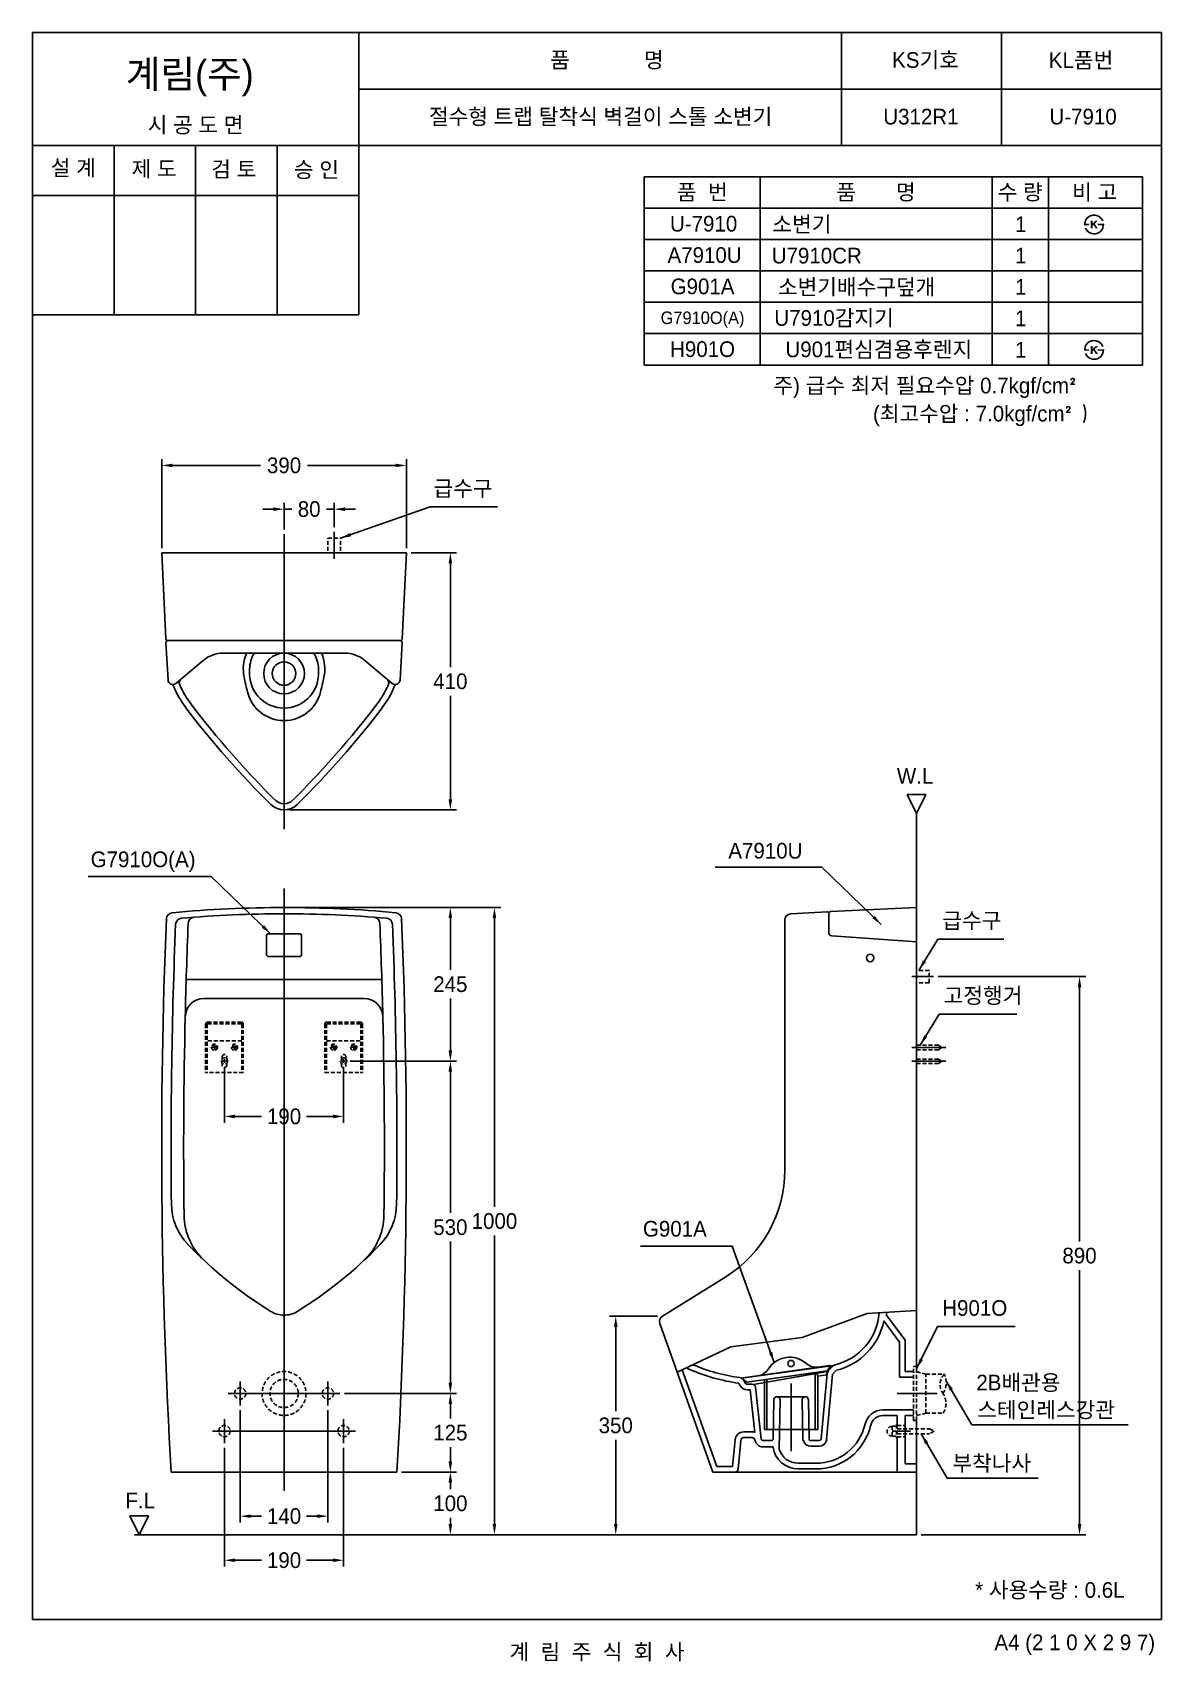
# Model space of a CAD drawing. Header units: millimetres. Extents: x 0 to 1800, y -67 to 2530.
import ezdxf
from ezdxf.enums import TextEntityAlignment as Align
from ezdxf.lldxf.tags import DXFTag

# ---------------------------------------------------------------- set-up
doc = ezdxf.new("R2010")
doc.units = ezdxf.units.MM
doc.linetypes.add('DASHED2', pattern=[9.525, 6.35, -3.175])
for name, color, linetype in [('TEXT', 7, 'Continuous'), ('내부선 및 부속', 4, 'Continuous'), ('도각라인', 255, 'Continuous'), ('외형선', 3, 'Continuous'), ('점선', 6, 'DASHED2'), ('중심선', 1, 'DASHED'), ('치수선', 7, 'Continuous')]:
    doc.layers.add(name, color=color, linetype=linetype)
doc.styles.add('____', font='')
doc.styles.add('타이틀', font='H2GTRM.TTF', dxfattribs={"height": 25})
doc.styles.get('____').set_extended_font_data('굴림')
tags = doc.linetypes.add('DASHDOT', pattern=[70, 31, -13, 13, -13]).pattern_tags.tags
tags[10:11] = [DXFTag(74, 4), DXFTag(75, 0), DXFTag(340, '0'), DXFTag(46, 0.0), DXFTag(50, 0.0), DXFTag(44, 0.0), DXFTag(45, 0.0)]
tags[8:9] = [DXFTag(74, 4), DXFTag(75, 0), DXFTag(340, '0'), DXFTag(46, 0.0), DXFTag(50, 0.0), DXFTag(44, 0.0), DXFTag(45, 0.0)]
tags[6:7] = [DXFTag(74, 4), DXFTag(75, 0), DXFTag(340, '0'), DXFTag(46, 0.0), DXFTag(50, 0.0), DXFTag(44, 0.0), DXFTag(45, 0.0)]
tags[4:5] = [DXFTag(74, 4), DXFTag(75, 0), DXFTag(340, '0'), DXFTag(46, 0.0), DXFTag(50, 0.0), DXFTag(44, 0.0), DXFTag(45, 0.0)]
tags = doc.linetypes.add('DASHED', pattern=[25.72, 12.86, -12.86]).pattern_tags.tags
tags[6:7] = [DXFTag(74, 4), DXFTag(75, 0), DXFTag(340, '0'), DXFTag(46, 0.0), DXFTag(50, 0.0), DXFTag(44, 0.0), DXFTag(45, 0.0)]
tags[4:5] = [DXFTag(74, 4), DXFTag(75, 0), DXFTag(340, '0'), DXFTag(46, 0.0), DXFTag(50, 0.0), DXFTag(44, 0.0), DXFTag(45, 0.0)]
doc.dimstyles.new('MSADIM', dxfattribs={"dimtxt": 33, "dimasz": 17, "dimexe": 10, "dimexo": 7.5, "dimgap": 10, "dimtad": 0, "dimtih": 1, "dimtoh": 1, "dimdec": 0, "dimzin": 1, "dimdsep": 46, "dimtxsty": '____', "dimcen": 11.25, "dimadec": 0, "dimazin": 0, "dimtfac": 1, "dimtdec": 0, "dimtix": 1, "dimtmove": 0, "dimatfit": 3, "dimfxl": 0, "dimtolj": 1, "dimtzin": 1, "dimarcsym": 0})

msp = doc.modelspace()

# ---------------------------------------------------------------- texts
at = {"layer": 'TEXT', "style": '타이틀'}
for s, height, p in [('품             명', 25, (915.7, 2486.4)), ('KS기호', 25, (1423.8, 2486.3)), ('KL품번', 25, (1671.8, 2486.1)), ('시 공 도 면', 25, (259.9, 2382.7)), ('절수형 트랩 탈착식 벽걸이 스톨 소변기', 25, (905.8, 2396)), ('U312R1', 25, (1416.5, 2396)), ('U-7910', 25, (1675.1, 2396)), ('설 계', 25, (65, 2314.6)), ('제 도', 25, (193.8, 2312.9)), ('검 토', 25, (320.8, 2312.3)), ('승 인', 25, (452.7, 2311.4)), ('품  번', 25, (1067.9, 2275.7)), ('품       명', 25, (1344.8, 2275.7)), ('수 량', 25, (1574.8, 2275.7)), ('비 고', 25, (1693.6, 2275.7)), ('U-7910', 25, (1070, 2225.3)), ('소변기', 25, (1226.7, 2224.4)), ('1', 25, (1575.7, 2224.4)), ('A7910U', 25, (1071.5, 2175.3)), ('U7910CR', 25, (1250.4, 2174.4)), ('1', 25, (1575.7, 2174.4)), ('G901A', 25, (1068.3, 2125.3)), ('소변기배수구덮개', 25, (1314, 2124.4)), ('1', 25, (1575.7, 2124.4)), ('G7910O(A)', 20, (1068.3, 2075.3)), ('U7910감지기', 25, (1278, 2075)), ('1', 25, (1575.7, 2074.4)), ('H901O', 25, (1068.3, 2025.3)), ('U901편심겸용후렌지', 25, (1349.4, 2024.9)), ('1', 25, (1575.7, 2024.4)), ('* 사용수량 : 0.6L', 25, (1622.1, 47)), ('계  림  주  식  회  사', 25, (900, -51.7))]:
    msp.add_text(s, height=height, dxfattribs=at).set_placement(p, align=Align.MIDDLE_CENTER)
msp.add_text('계림(주)', height=44, dxfattribs=at).set_placement((148.7, 2441.8))
for s, p in [('W.L', (1407.2, 1344.8)), ('F.L', (171.6, 189.7))]:
    msp.add_text(s, height=25, dxfattribs=at).set_placement(p, align=Align.MIDDLE)
msp.add_text('A4 (2 1 0 X 2 9 7)', height=25, dxfattribs=at).set_placement((1790, -36.5), align=Align.MIDDLE_RIGHT)
at = {"layer": 'TEXT', "char_height": 25, "attachment_point": 1, "line_spacing_factor": 0.963855, "style": '타이틀'}
for s, insert, width in [('\\A1;주) 급수 최저 필요수압 0.7kgf/cm{\\fISOCPEUR|b0|i0|c0|p34;² }', (1181.3, 1979.8), 571.731), ('\\A1;(최고수압 : 7.0kgf/cm{\\fISOCPEUR|b0|i0|c0|p34;² )}', (1340.1, 1935), 571.731), ('\\A1;급수구', (639.2, 1815.7), 380.447), ('\\A1;G7910O(A)', (92.6, 1224.4), 380.447), ('\\A1;A7910U', (1109.4, 1238.1), 380.447), ('\\A1;급수구', (1450.6, 1126.7), 380.447), ('\\A1;고정행거', (1452.7, 1007.2), 380.447), ('\\A1;G901A', (973.2, 635.4), 380.447), ('\\A1;H901O', (1450.5, 509.1), 380.447), ('\\A1;2B배관용', (1504.9, 390.2), 380.447), ('\\A1;스테인레스강관', (1506.4, 346.7), 380.447), ('\\A1;부착나사', (1466.8, 261.7), 380.447)]:
    msp.add_mtext(s, dxfattribs=dict(at, insert=insert, width=width))

# ---------------------------------------------------------------- blocks, each defined once
blk = doc.blocks.new('*D2')
at = {"layer": '치수선', "color": 0, "linetype": 'Continuous', "lineweight": -2}
for p, q in [((384, 1770.2), (367, 1770.2)), ((401, 1737.8), (401, 1780.2)), ((401, 1770.2), (413.3, 1770.2)), ((481, 1770.2), (468.6, 1770.2)), ((481, 1741.7), (481, 1780.2)), ((498, 1770.2), (515, 1770.2))]:
    blk.add_line(p, q, dxfattribs=at)
at = {"layer": '치수선', "color": 0, "linetype": 'Continuous'}
for points in [[(384, 1773), (384, 1767.3), (401, 1770.2)], [(498, 1773), (498, 1767.3), (481, 1770.2)]]:
    blk.add_solid(points, dxfattribs=at)
at = {"layer": '치수선', "color": 0, "linetype": 'Continuous', "insert": (441, 1770.2), "char_height": 25, "attachment_point": 5, "style": '____'}
blk.add_mtext('\\A1;80', dxfattribs=at)
blk = doc.blocks.new('*D3')
at = {"layer": '치수선', "color": 0, "linetype": 'Continuous', "lineweight": -2}
for p, q in [((206, 1708.1), (206, 1849.9)), ((596, 1708.1), (596, 1849.9)), ((223, 1839.9), (363.7, 1839.9)), ((579, 1839.9), (438.2, 1839.9))]:
    blk.add_line(p, q, dxfattribs=at)
at = {"layer": '치수선', "color": 0, "linetype": 'Continuous'}
for points in [[(223, 1842.7), (223, 1837.1), (206, 1839.9)], [(579, 1842.7), (579, 1837.1), (596, 1839.9)]]:
    blk.add_solid(points, dxfattribs=at)
at = {"layer": '치수선', "color": 0, "linetype": 'Continuous', "insert": (401, 1839.9), "char_height": 25, "attachment_point": 5, "style": '____'}
blk.add_mtext('\\A1;390', dxfattribs=at)
blk = doc.blocks.new('*D4')
at = {"layer": '치수선', "color": 0, "linetype": 'Continuous', "lineweight": -2}
for p, q in [((603.5, 1700.6), (676.2, 1700.6)), ((666.2, 1683.6), (666.2, 1518.5)), ((666.2, 1307.6), (666.2, 1472.8)), ((408.5, 1290.6), (676.2, 1290.6))]:
    blk.add_line(p, q, dxfattribs=at)
at = {"layer": '치수선', "color": 0, "linetype": 'Continuous'}
for points in [[(663.3, 1683.6), (669, 1683.6), (666.2, 1700.6)], [(663.3, 1307.6), (669, 1307.6), (666.2, 1290.6)]]:
    blk.add_solid(points, dxfattribs=at)
at = {"layer": '치수선', "color": 0, "linetype": 'Continuous', "insert": (666.2, 1495.6), "char_height": 25, "attachment_point": 5, "style": '____'}
blk.add_mtext('\\A1;410', dxfattribs=at)
blk = doc.blocks.new('*D5')
at = {"layer": '치수선', "color": 0, "linetype": 'Continuous', "lineweight": -2}
for p, q in [((408.5, 1135.1), (676.2, 1135.1)), ((666.2, 1118.1), (666.2, 1035.5)), ((666.2, 907.3), (666.2, 989.8)), ((506.5, 890.3), (676.2, 890.3))]:
    blk.add_line(p, q, dxfattribs=at)
at = {"layer": '치수선', "color": 0, "linetype": 'Continuous'}
for points in [[(663.3, 1118.1), (669, 1118.1), (666.2, 1135.1)], [(663.3, 907.3), (669, 907.3), (666.2, 890.3)]]:
    blk.add_solid(points, dxfattribs=at)
at = {"layer": '치수선', "color": 0, "linetype": 'Continuous', "insert": (666.2, 1012.7), "char_height": 25, "attachment_point": 5, "style": '____'}
blk.add_mtext('\\A1;245', dxfattribs=at)
blk = doc.blocks.new('*D6')
at = {"layer": '치수선', "color": 0, "linetype": 'Continuous', "lineweight": -2}
for p, q in [((306, 879.8), (306, 792)), ((496, 879.8), (496, 792)), ((323, 802), (365, 802)), ((479, 802), (436.9, 802))]:
    blk.add_line(p, q, dxfattribs=at)
at = {"layer": '치수선', "color": 0, "linetype": 'Continuous'}
for points in [[(323, 804.8), (323, 799.1), (306, 802)], [(479, 804.8), (479, 799.1), (496, 802)]]:
    blk.add_solid(points, dxfattribs=at)
at = {"layer": '치수선', "color": 0, "linetype": 'Continuous', "insert": (401, 802), "char_height": 25, "attachment_point": 5, "style": '____'}
blk.add_mtext('\\A1;190', dxfattribs=at)
blk = doc.blocks.new('*D7')
at = {"layer": '치수선', "color": 0, "linetype": 'Continuous', "lineweight": -2}
for p, q in [((506.5, 890.3), (676.2, 890.3)), ((666.2, 873.3), (666.2, 648.1)), ((666.2, 377.3), (666.2, 602.5)), ((497.5, 360.3), (676.2, 360.3))]:
    blk.add_line(p, q, dxfattribs=at)
at = {"layer": '치수선', "color": 0, "linetype": 'Continuous'}
for points in [[(663.3, 873.3), (669, 873.3), (666.2, 890.3)], [(663.3, 377.3), (669, 377.3), (666.2, 360.3)]]:
    blk.add_solid(points, dxfattribs=at)
at = {"layer": '치수선', "color": 0, "linetype": 'Continuous', "insert": (666.2, 625.3), "char_height": 25, "attachment_point": 5, "style": '____'}
blk.add_mtext('\\A1;530', dxfattribs=at)
blk = doc.blocks.new('*D8')
at = {"layer": '치수선', "color": 0, "linetype": 'Continuous', "lineweight": -2}
for p, q in [((497.5, 360.3), (676.2, 360.3)), ((666.2, 343.3), (666.2, 320.5)), ((666.2, 252.1), (666.2, 274.8)), ((588.5, 235.1), (676.2, 235.1))]:
    blk.add_line(p, q, dxfattribs=at)
at = {"layer": '치수선', "color": 0, "linetype": 'Continuous'}
for points in [[(663.3, 343.3), (669, 343.3), (666.2, 360.3)], [(663.3, 252.1), (669, 252.1), (666.2, 235.1)]]:
    blk.add_solid(points, dxfattribs=at)
at = {"layer": '치수선', "color": 0, "linetype": 'Continuous', "insert": (666.2, 297.7), "char_height": 25, "attachment_point": 5, "style": '____'}
blk.add_mtext('\\A1;125', dxfattribs=at)
blk = doc.blocks.new('*D9')
at = {"layer": '치수선', "color": 0, "linetype": 'Continuous', "lineweight": -2}
for p, q in [((588.5, 235.1), (676.2, 235.1)), ((666.2, 218.1), (666.2, 207.9)), ((666.2, 152.1), (666.2, 162.2)), ((654.8, 135.1), (676.2, 135.1))]:
    blk.add_line(p, q, dxfattribs=at)
at = {"layer": '치수선', "color": 0, "linetype": 'Continuous'}
for points in [[(663.3, 218.1), (669, 218.1), (666.2, 235.1)], [(663.3, 152.1), (669, 152.1), (666.2, 135.1)]]:
    blk.add_solid(points, dxfattribs=at)
at = {"layer": '치수선', "color": 0, "linetype": 'Continuous', "insert": (666.2, 185.1), "char_height": 25, "attachment_point": 5, "style": '____'}
blk.add_mtext('\\A1;100', dxfattribs=at)
blk = doc.blocks.new('*D10')
at = {"layer": '치수선', "color": 0, "linetype": 'Continuous', "lineweight": -2}
for p, q in [((331, 333.8), (331, 154.7)), ((471, 333.8), (471, 154.7)), ((348, 164.7), (365, 164.7)), ((454, 164.7), (436.9, 164.7))]:
    blk.add_line(p, q, dxfattribs=at)
at = {"layer": '치수선', "color": 0, "linetype": 'Continuous'}
for points in [[(348, 167.5), (348, 161.8), (331, 164.7)], [(454, 167.5), (454, 161.8), (471, 164.7)]]:
    blk.add_solid(points, dxfattribs=at)
at = {"layer": '치수선', "color": 0, "linetype": 'Continuous', "insert": (401, 164.7), "char_height": 25, "attachment_point": 5, "style": '____'}
blk.add_mtext('\\A1;140', dxfattribs=at)
blk = doc.blocks.new('*D11')
at = {"layer": '치수선', "color": 0, "linetype": 'Continuous', "lineweight": -2}
for p, q in [((306, 273.8), (306, 84.4)), ((496, 273.8), (496, 84.4)), ((323, 94.4), (365, 94.4)), ((479, 94.4), (436.9, 94.4))]:
    blk.add_line(p, q, dxfattribs=at)
at = {"layer": '치수선', "color": 0, "linetype": 'Continuous'}
for points in [[(323, 97.3), (323, 91.6), (306, 94.4)], [(479, 97.3), (479, 91.6), (496, 94.4)]]:
    blk.add_solid(points, dxfattribs=at)
at = {"layer": '치수선', "color": 0, "linetype": 'Continuous', "insert": (401, 94.4), "char_height": 25, "attachment_point": 5, "style": '____'}
blk.add_mtext('\\A1;190', dxfattribs=at)
blk = doc.blocks.new('*D12')
at = {"layer": '치수선', "color": 0, "linetype": 'Continuous', "lineweight": -2}
for p, q in [((408.5, 1135.1), (746.5, 1135.1)), ((736.5, 1118.1), (736.5, 657.9)), ((736.5, 152.1), (736.5, 612.2)), ((712.5, 135.1), (746.5, 135.1))]:
    blk.add_line(p, q, dxfattribs=at)
at = {"layer": '치수선', "color": 0, "linetype": 'Continuous'}
for points in [[(733.6, 1118.1), (739.3, 1118.1), (736.5, 1135.1)], [(733.6, 152.1), (739.3, 152.1), (736.5, 135.1)]]:
    blk.add_solid(points, dxfattribs=at)
at = {"layer": '치수선', "color": 0, "linetype": 'Continuous', "insert": (736.5, 635.1), "char_height": 25, "attachment_point": 5, "style": '____'}
blk.add_mtext('\\A1;1000', dxfattribs=at)
blk = doc.blocks.new('*D13')
at = {"layer": '치수선', "color": 0, "linetype": 'Continuous', "lineweight": -2}
for p, q in [((996.7, 483.5), (919.9, 483.5)), ((929.9, 466.5), (929.9, 332.1)), ((929.9, 152.1), (929.9, 286.5)), ((983.4, 135.1), (919.9, 135.1))]:
    blk.add_line(p, q, dxfattribs=at)
at = {"layer": '치수선', "color": 0, "linetype": 'Continuous'}
for points in [[(927.1, 466.5), (932.8, 466.5), (929.9, 483.5)], [(927.1, 152.1), (932.8, 152.1), (929.9, 135.1)]]:
    blk.add_solid(points, dxfattribs=at)
at = {"layer": '치수선', "color": 0, "linetype": 'Continuous', "insert": (929.9, 309.3), "char_height": 25, "attachment_point": 5, "style": '____'}
blk.add_mtext('\\A1;350', dxfattribs=at)
blk = doc.blocks.new('*D1')
at = {"layer": '치수선', "color": 0, "linetype": 'Continuous', "lineweight": -2}
for p, q in [((1443.8, 1024.9), (1679.4, 1024.9)), ((1669.4, 1007.9), (1669.4, 602.8)), ((1669.4, 152.1), (1669.4, 557.1)), ((1417, 135.1), (1679.4, 135.1))]:
    blk.add_line(p, q, dxfattribs=at)
at = {"layer": '치수선', "color": 0, "linetype": 'Continuous'}
for points in [[(1666.6, 1007.9), (1672.3, 1007.9), (1669.4, 1024.9)], [(1666.6, 152.1), (1672.3, 152.1), (1669.4, 135.1)]]:
    blk.add_solid(points, dxfattribs=at)
at = {"layer": '치수선', "color": 0, "linetype": 'Continuous', "insert": (1669.4, 580), "char_height": 25, "attachment_point": 5, "style": '____'}
blk.add_mtext('\\A1;890', dxfattribs=at)

# ---------------------------------------------------------------- dimensions: what is measured, and where the dimension line sits
at = {"layer": '치수선', "linetype": 'Continuous'}
for base, p1, p2, picture, middle in [((596, 1839.9), (206, 1700.6), (596, 1700.6), '*D3', (401, 1839.9)), ((481, 1770.2), (401, 1730.3), (481, 1734.2), '*D2', (441, 1770.2)), ((496, 802), (306, 887.3), (496, 887.3), '*D6', (401, 802)), ((471, 164.7), (331, 341.3), (471, 341.3), '*D10', (401, 164.7)), ((496, 94.4), (306, 281.3), (496, 281.3), '*D11', (401, 94.4))]:
    dim = msp.add_linear_dim(base=base, p1=p1, p2=p2, dimstyle='MSADIM', override={"dimtxt": 25}, dxfattribs=at)
    dim.commit()
    dim.dimension.update_dxf_attribs({"geometry": picture, "text_midpoint": middle, "dimtype": 160})
for base, p1, p2, picture, middle in [((666.2, 1290.6), (596, 1700.6), (401, 1290.6), '*D4', (666.2, 1495.6)), ((736.5, 135.1), (401, 1135.1), (705, 135.1), '*D12', (736.5, 635.1)), ((1669.4, 135.1), (1436.3, 1024.9), (1409.5, 135.1), '*D1', (1669.4, 580))]:
    dim = msp.add_linear_dim(base=base, p1=p1, p2=p2, angle=90, dimstyle='MSADIM', override={"dimtxt": 25}, dxfattribs=at)
    dim.commit()
    dim.dimension.update_dxf_attribs({"geometry": picture, "text_midpoint": middle, "dimtype": 160})
for base, p1, p2, picture, middle in [((666.2, 890.3), (401, 1135.1), (499, 890.3), '*D5', (666.2, 1012.7)), ((666.2, 360.3), (499, 890.3), (490, 360.3), '*D7', (666.2, 625.3)), ((666.2, 235.1), (490, 360.3), (581, 235.1), '*D8', (666.2, 297.7)), ((666.2, 135.1), (581, 235.1), (647.3, 135.1), '*D9', (666.2, 185.1))]:
    dim = msp.add_linear_dim(base=base, p1=p1, p2=p2, angle=90, dimstyle='MSADIM', override={"dimtxt": 25}, dxfattribs=at)
    dim.commit()
    dim.dimension.update_dxf_attribs({"geometry": picture, "text_midpoint": middle})
dim = msp.add_linear_dim(base=(929.9, 135.1), p1=(1004.2, 483.5), p2=(990.9, 135.1), angle=90, text='350', dimstyle='MSADIM', override={"dimtxt": 25}, dxfattribs=at)
dim.commit()
dim.dimension.update_dxf_attribs({"geometry": '*D13', "text_midpoint": (929.9, 309.3), "dimtype": 160})

# ---------------------------------------------------------------- hatches: boundary and pattern name
at = {"layer": 'TEXT'}
for points in [[(1676.6, 2222.8), (1676.6, 2223.2), (1676.6, 2223.6), (1676.5, 2224), (1676.6, 2224.4), (1676.6, 2224.8), (1676.6, 2225.2), (1676.6, 2225.6), (1676.7, 2226), (1676.7, 2226.4), (1676.8, 2226.8), (1676.8, 2227.2), (1676.9, 2227.6), (1677, 2228), (1677.1, 2228.4), (1677.2, 2228.8), (1677.3, 2229.1), (1677.4, 2229.5), (1677.5, 2229.9), (1677.7, 2230.3), (1677.8, 2230.6), (1678, 2231), (1678.1, 2231.4), (1678.3, 2231.7), (1678.5, 2232.1), (1678.7, 2232.4), (1678.9, 2232.7), (1679.1, 2233.1), (1679.3, 2233.4), (1679.5, 2233.7), (1679.7, 2234), (1680, 2234.3), (1680.5, 2234.9), (1680.8, 2235.2), (1681, 2235.5), (1681.3, 2235.8), (1681.6, 2236.1), (1681.9, 2236.4), (1682.2, 2236.6), (1682.5, 2236.9), (1682.8, 2237.1), (1683.2, 2237.4), (1683.5, 2237.6), (1683.8, 2237.8), (1684.2, 2238), (1684.5, 2238.2), (1684.9, 2238.4), (1685.2, 2238.6), (1685.7, 2238.7), (1686.1, 2238.9), (1686.5, 2239.1), (1686.9, 2239.2), (1687.3, 2239.4), (1687.8, 2239.5), (1688.2, 2239.6), (1688.6, 2239.7), (1689.1, 2239.8), (1689.5, 2239.9), (1690, 2239.9), (1690.5, 2240), (1691, 2240), (1691.4, 2240.1), (1691.9, 2240.1), (1692.4, 2240.1), (1693.2, 2240.1), (1693.6, 2240.1), (1693.9, 2240), (1694.3, 2240), (1694.7, 2240), (1695, 2239.9), (1695.4, 2239.9), (1695.7, 2239.8), (1696.1, 2239.7), (1696.4, 2239.7), (1696.8, 2239.6), (1697.1, 2239.5), (1697.4, 2239.4), (1697.8, 2239.3), (1698.1, 2239.2), (1698.4, 2239.1), (1698.7, 2239), (1699, 2238.9), (1699.4, 2238.7), (1699.7, 2238.6), (1700, 2238.5), (1700.3, 2238.3), (1700.6, 2238.2), (1700.8, 2238), (1701.1, 2237.8), (1701.4, 2237.7), (1701.7, 2237.5), (1702, 2237.3), (1702.2, 2237.1), (1702.5, 2236.9), (1702.8, 2236.7), (1703.2, 2236.4), (1703.6, 2236), (1704, 2235.6), (1704.4, 2235.2), (1704.8, 2234.8), (1705.1, 2234.4), (1705.5, 2234), (1705.8, 2233.6), (1706.1, 2233.1), (1706.4, 2232.6), (1706.7, 2232.2), (1707, 2231.7), (1707.3, 2231.1), (1707.5, 2230.6), (1707.8, 2230.1), (1708, 2229.5), (1708, 2229.5), (1704.9, 2229.5), (1704.9, 2229.5), (1704.8, 2229.7), (1704.8, 2229.9), (1704.7, 2230.1), (1704.6, 2230.2), (1704.6, 2230.4), (1704.5, 2230.6), (1704.4, 2230.7), (1704.3, 2230.9), (1704.2, 2231.1), (1704.1, 2231.2), (1704, 2231.4), (1703.9, 2231.6), (1703.8, 2231.7), (1703.7, 2231.9), (1703.6, 2232.1), (1703.5, 2232.2), (1703.3, 2232.4), (1703.2, 2232.6), (1702.9, 2232.9), (1702.7, 2233.2), (1702.4, 2233.5), (1702.1, 2233.8), (1701.7, 2234.1), (1701.4, 2234.4), (1701, 2234.7), (1700.8, 2234.9), (1700.6, 2235.1), (1700.3, 2235.2), (1700.1, 2235.4), (1699.9, 2235.5), (1699.6, 2235.7), (1699.4, 2235.8), (1699.1, 2236), (1698.9, 2236.1), (1698.6, 2236.2), (1698.4, 2236.4), (1698.1, 2236.5), (1697.9, 2236.6), (1697.6, 2236.7), (1697.4, 2236.8), (1697.1, 2236.9), (1696.8, 2237), (1696.6, 2237), (1696.3, 2237.1), (1696.1, 2237.2), (1695.8, 2237.3), (1695.5, 2237.3), (1695.2, 2237.4), (1695, 2237.4), (1694.7, 2237.5), (1694.4, 2237.5), (1694.1, 2237.5), (1693.8, 2237.6), (1693.6, 2237.6), (1693.3, 2237.6), (1693, 2237.6), (1692.7, 2237.6), (1692.3, 2237.6), (1692, 2237.6), (1691.7, 2237.6), (1691.3, 2237.5), (1691, 2237.5), (1690.7, 2237.5), (1690.3, 2237.4), (1690, 2237.4), (1689.7, 2237.3), (1689.4, 2237.3), (1689.1, 2237.2), (1688.8, 2237.1), (1688.5, 2237), (1688.2, 2237), (1687.9, 2236.9), (1687.6, 2236.8), (1687.3, 2236.7), (1687, 2236.5), (1686.7, 2236.4), (1686.5, 2236.3), (1686.2, 2236.2), (1685.9, 2236), (1685.6, 2235.9), (1685.4, 2235.7), (1685.1, 2235.6), (1684.9, 2235.4), (1684.6, 2235.2), (1684.4, 2235), (1684.1, 2234.9), (1683.9, 2234.7), (1683.7, 2234.5), (1683.4, 2234.3), (1683.2, 2234), (1683, 2233.8), (1682.7, 2233.6), (1682.5, 2233.4), (1682.3, 2233.1), (1682.1, 2232.9), (1681.9, 2232.6), (1681.7, 2232.4), (1681.6, 2232.1), (1681.4, 2231.9), (1681.2, 2231.6), (1681.1, 2231.4), (1680.9, 2231.1), (1680.8, 2230.8), (1680.6, 2230.5), (1680.5, 2230.3), (1680.4, 2230), (1680.3, 2229.7), (1680.2, 2229.4), (1680, 2229.1), (1680, 2228.8), (1679.9, 2228.5), (1679.8, 2228.2), (1679.7, 2227.8), (1679.6, 2227.5), (1679.6, 2227.2), (1679.5, 2226.9), (1679.5, 2226.5), (1679.4, 2226.2), (1679.4, 2225.8), (1679.4, 2225.5), (1679.3, 2225.1), (1679.3, 2225.1), (1684.5, 2225.1), (1684.5, 2225.1), (1684.5, 2225.1), (1684.5, 2222.8), (1684.5, 2222.8), (1684.5, 2222.8), (1676.6, 2222.8)], [(1708.7, 2225.1), (1708.8, 2224.7), (1708.7, 2224.3), (1708.7, 2223.8), (1708.7, 2223.4), (1708.7, 2223), (1708.6, 2222.5), (1708.6, 2222.1), (1708.5, 2221.7), (1708.5, 2221.3), (1708.4, 2220.9), (1708.3, 2220.4), (1708.2, 2220), (1708.1, 2219.6), (1708, 2219.2), (1707.8, 2218.8), (1707.7, 2218.4), (1707.6, 2218), (1707.4, 2217.6), (1707.3, 2217.3), (1707.1, 2216.9), (1706.9, 2216.5), (1706.7, 2216.2), (1706.6, 2215.8), (1706.4, 2215.5), (1706.2, 2215.1), (1705.9, 2214.8), (1705.7, 2214.5), (1705.5, 2214.2), (1705.3, 2213.8), (1705, 2213.5), (1704.8, 2213.2), (1704.5, 2212.9), (1704.2, 2212.6), (1704, 2212.4), (1703.7, 2212.1), (1703.4, 2211.8), (1703.1, 2211.6), (1702.8, 2211.3), (1702.5, 2211.1), (1702.2, 2210.8), (1701.9, 2210.6), (1701.6, 2210.4), (1701.2, 2210.2), (1700.9, 2210), (1700.6, 2209.8), (1700.2, 2209.6), (1699.9, 2209.4), (1699.5, 2209.3), (1699.2, 2209.1), (1698.8, 2209), (1698.4, 2208.8), (1698, 2208.7), (1697.7, 2208.6), (1697.3, 2208.5), (1696.9, 2208.4), (1696.5, 2208.3), (1696.1, 2208.2), (1695.7, 2208.1), (1695.3, 2208.1), (1694.9, 2208), (1694.5, 2208), (1694.1, 2208), (1693.7, 2207.9), (1693.3, 2207.9), (1692.6, 2207.9), (1692, 2208), (1691.3, 2208), (1690.7, 2208.1), (1690.1, 2208.2), (1689.8, 2208.2), (1689.5, 2208.3), (1689.2, 2208.3), (1688.9, 2208.4), (1688.6, 2208.5), (1688.3, 2208.6), (1688, 2208.6), (1687.7, 2208.7), (1687.4, 2208.8), (1687.1, 2208.9), (1686.8, 2209), (1686.6, 2209.1), (1686.3, 2209.2), (1686, 2209.4), (1685.7, 2209.5), (1685.5, 2209.6), (1685.2, 2209.7), (1684.9, 2209.9), (1684.7, 2210), (1684.4, 2210.2), (1684.1, 2210.3), (1683.6, 2210.7), (1683.4, 2210.8), (1683.1, 2211), (1682.8, 2211.2), (1682.6, 2211.4), (1682.4, 2211.6), (1682.1, 2211.8), (1681.9, 2212), (1681.6, 2212.2), (1681.4, 2212.5), (1681.2, 2212.7), (1681, 2212.9), (1680.8, 2213.1), (1680.5, 2213.4), (1680.3, 2213.6), (1680.1, 2213.9), (1679.9, 2214.1), (1679.7, 2214.4), (1679.6, 2214.6), (1679.4, 2214.9), (1679.2, 2215.2), (1679, 2215.5), (1678.8, 2215.7), (1678.7, 2216), (1678.5, 2216.3), (1678.3, 2216.6), (1678.2, 2216.9), (1678, 2217.2), (1677.8, 2217.8), (1677.5, 2218.5), (1677.5, 2218.5), (1680.4, 2218.5), (1680.4, 2218.5), (1680.7, 2218.1), (1680.9, 2217.6), (1681.1, 2217.2), (1681.4, 2216.9), (1681.6, 2216.5), (1681.9, 2216.1), (1682.1, 2215.8), (1682.4, 2215.4), (1682.7, 2215.1), (1682.9, 2214.8), (1683.2, 2214.5), (1683.5, 2214.2), (1683.8, 2213.9), (1684.1, 2213.6), (1684.4, 2213.3), (1684.7, 2213.1), (1684.9, 2212.9), (1685.2, 2212.7), (1685.4, 2212.6), (1685.6, 2212.4), (1685.9, 2212.3), (1686.1, 2212.1), (1686.3, 2212), (1686.6, 2211.9), (1686.8, 2211.7), (1687.1, 2211.6), (1687.3, 2211.5), (1687.6, 2211.4), (1687.9, 2211.3), (1688.1, 2211.2), (1688.4, 2211.1), (1688.7, 2211), (1688.9, 2211), (1689.2, 2210.9), (1689.5, 2210.8), (1689.8, 2210.8), (1690, 2210.7), (1690.3, 2210.7), (1690.6, 2210.6), (1690.9, 2210.6), (1691.2, 2210.6), (1691.5, 2210.5), (1691.8, 2210.5), (1692.1, 2210.5), (1692.4, 2210.5), (1692.7, 2210.5), (1693, 2210.5), (1693.9, 2210.5), (1694.1, 2210.6), (1694.4, 2210.6), (1694.7, 2210.6), (1694.9, 2210.6), (1695.2, 2210.7), (1695.5, 2210.7), (1695.7, 2210.8), (1696, 2210.8), (1696.3, 2210.9), (1696.5, 2210.9), (1696.8, 2211), (1697, 2211.1), (1697.3, 2211.2), (1697.5, 2211.2), (1697.8, 2211.3), (1698, 2211.4), (1698.3, 2211.5), (1698.5, 2211.6), (1698.8, 2211.8), (1699, 2211.9), (1699.2, 2212), (1699.5, 2212.1), (1699.7, 2212.3), (1699.9, 2212.4), (1700.2, 2212.6), (1700.4, 2212.7), (1700.6, 2212.9), (1700.9, 2213), (1701.1, 2213.2), (1701.3, 2213.4), (1701.6, 2213.6), (1701.8, 2213.8), (1702, 2214), (1702.3, 2214.3), (1702.5, 2214.5), (1702.7, 2214.8), (1702.9, 2215), (1703.2, 2215.3), (1703.3, 2215.5), (1703.5, 2215.8), (1703.7, 2216), (1703.9, 2216.3), (1704.1, 2216.6), (1704.2, 2216.9), (1704.4, 2217.2), (1704.5, 2217.4), (1704.7, 2217.7), (1704.8, 2218), (1704.9, 2218.3), (1705.1, 2218.7), (1705.2, 2219), (1705.3, 2219.3), (1705.4, 2219.6), (1705.5, 2220), (1705.6, 2220.3), (1705.6, 2220.6), (1705.7, 2221), (1705.8, 2221.3), (1705.8, 2221.7), (1705.9, 2222.1), (1705.9, 2222.4), (1705.9, 2222.8), (1705.9, 2222.8), (1698.5, 2222.8), (1698.5, 2222.8), (1698.5, 2222.8), (1698.5, 2225.1), (1698.5, 2225.1), (1698.5, 2225.1), (1708.7, 2225.1)], [(1690.3, 2225.8), (1695.1, 2230.2), (1699, 2230.2), (1693.6, 2225.2), (1698.7, 2217.7), (1695.3, 2217.7), (1691.7, 2223.4), (1690.3, 2222.2), (1690.3, 2217.7), (1687.4, 2217.7), (1687.4, 2230.3), (1690.3, 2230.3)], [(1676.6, 2022.8), (1676.6, 2023.2), (1676.6, 2023.6), (1676.5, 2024), (1676.6, 2024.4), (1676.6, 2024.8), (1676.6, 2025.2), (1676.6, 2025.6), (1676.7, 2026), (1676.7, 2026.4), (1676.8, 2026.8), (1676.8, 2027.2), (1676.9, 2027.6), (1677, 2028), (1677.1, 2028.4), (1677.2, 2028.8), (1677.3, 2029.1), (1677.4, 2029.5), (1677.5, 2029.9), (1677.7, 2030.3), (1677.8, 2030.6), (1678, 2031), (1678.1, 2031.4), (1678.3, 2031.7), (1678.5, 2032.1), (1678.7, 2032.4), (1678.9, 2032.7), (1679.1, 2033.1), (1679.3, 2033.4), (1679.5, 2033.7), (1679.7, 2034), (1680, 2034.3), (1680.5, 2034.9), (1680.8, 2035.2), (1681, 2035.5), (1681.3, 2035.8), (1681.6, 2036.1), (1681.9, 2036.4), (1682.2, 2036.6), (1682.5, 2036.9), (1682.8, 2037.1), (1683.2, 2037.4), (1683.5, 2037.6), (1683.8, 2037.8), (1684.2, 2038), (1684.5, 2038.2), (1684.9, 2038.4), (1685.2, 2038.6), (1685.7, 2038.7), (1686.1, 2038.9), (1686.5, 2039.1), (1686.9, 2039.2), (1687.3, 2039.4), (1687.8, 2039.5), (1688.2, 2039.6), (1688.6, 2039.7), (1689.1, 2039.8), (1689.5, 2039.9), (1690, 2039.9), (1690.5, 2040), (1691, 2040), (1691.4, 2040.1), (1691.9, 2040.1), (1692.4, 2040.1), (1693.2, 2040.1), (1693.6, 2040.1), (1693.9, 2040), (1694.3, 2040), (1694.7, 2040), (1695, 2039.9), (1695.4, 2039.9), (1695.7, 2039.8), (1696.1, 2039.7), (1696.4, 2039.7), (1696.8, 2039.6), (1697.1, 2039.5), (1697.4, 2039.4), (1697.8, 2039.3), (1698.1, 2039.2), (1698.4, 2039.1), (1698.7, 2039), (1699, 2038.9), (1699.4, 2038.7), (1699.7, 2038.6), (1700, 2038.5), (1700.3, 2038.3), (1700.6, 2038.2), (1700.8, 2038), (1701.1, 2037.8), (1701.4, 2037.7), (1701.7, 2037.5), (1702, 2037.3), (1702.2, 2037.1), (1702.5, 2036.9), (1702.8, 2036.7), (1703.2, 2036.4), (1703.6, 2036), (1704, 2035.6), (1704.4, 2035.2), (1704.8, 2034.8), (1705.1, 2034.4), (1705.5, 2034), (1705.8, 2033.6), (1706.1, 2033.1), (1706.4, 2032.6), (1706.7, 2032.2), (1707, 2031.7), (1707.3, 2031.1), (1707.5, 2030.6), (1707.8, 2030.1), (1708, 2029.5), (1708, 2029.5), (1704.9, 2029.5), (1704.9, 2029.5), (1704.8, 2029.7), (1704.8, 2029.9), (1704.7, 2030.1), (1704.6, 2030.2), (1704.6, 2030.4), (1704.5, 2030.6), (1704.4, 2030.7), (1704.3, 2030.9), (1704.2, 2031.1), (1704.1, 2031.2), (1704, 2031.4), (1703.9, 2031.6), (1703.8, 2031.7), (1703.7, 2031.9), (1703.6, 2032.1), (1703.5, 2032.2), (1703.3, 2032.4), (1703.2, 2032.6), (1702.9, 2032.9), (1702.7, 2033.2), (1702.4, 2033.5), (1702.1, 2033.8), (1701.7, 2034.1), (1701.4, 2034.4), (1701, 2034.7), (1700.8, 2034.9), (1700.6, 2035.1), (1700.3, 2035.2), (1700.1, 2035.4), (1699.9, 2035.5), (1699.6, 2035.7), (1699.4, 2035.8), (1699.1, 2036), (1698.9, 2036.1), (1698.6, 2036.2), (1698.4, 2036.4), (1698.1, 2036.5), (1697.9, 2036.6), (1697.6, 2036.7), (1697.4, 2036.8), (1697.1, 2036.9), (1696.8, 2037), (1696.6, 2037), (1696.3, 2037.1), (1696.1, 2037.2), (1695.8, 2037.3), (1695.5, 2037.3), (1695.2, 2037.4), (1695, 2037.4), (1694.7, 2037.5), (1694.4, 2037.5), (1694.1, 2037.5), (1693.8, 2037.6), (1693.6, 2037.6), (1693.3, 2037.6), (1693, 2037.6), (1692.7, 2037.6), (1692.3, 2037.6), (1692, 2037.6), (1691.7, 2037.6), (1691.3, 2037.5), (1691, 2037.5), (1690.7, 2037.5), (1690.3, 2037.4), (1690, 2037.4), (1689.7, 2037.3), (1689.4, 2037.3), (1689.1, 2037.2), (1688.8, 2037.1), (1688.5, 2037), (1688.2, 2037), (1687.9, 2036.9), (1687.6, 2036.8), (1687.3, 2036.7), (1687, 2036.5), (1686.7, 2036.4), (1686.5, 2036.3), (1686.2, 2036.2), (1685.9, 2036), (1685.6, 2035.9), (1685.4, 2035.7), (1685.1, 2035.6), (1684.9, 2035.4), (1684.6, 2035.2), (1684.4, 2035), (1684.1, 2034.9), (1683.9, 2034.7), (1683.7, 2034.5), (1683.4, 2034.3), (1683.2, 2034), (1683, 2033.8), (1682.7, 2033.6), (1682.5, 2033.4), (1682.3, 2033.1), (1682.1, 2032.9), (1681.9, 2032.6), (1681.7, 2032.4), (1681.6, 2032.1), (1681.4, 2031.9), (1681.2, 2031.6), (1681.1, 2031.4), (1680.9, 2031.1), (1680.8, 2030.8), (1680.6, 2030.5), (1680.5, 2030.3), (1680.4, 2030), (1680.3, 2029.7), (1680.2, 2029.4), (1680, 2029.1), (1680, 2028.8), (1679.9, 2028.5), (1679.8, 2028.2), (1679.7, 2027.8), (1679.6, 2027.5), (1679.6, 2027.2), (1679.5, 2026.9), (1679.5, 2026.5), (1679.4, 2026.2), (1679.4, 2025.8), (1679.4, 2025.5), (1679.3, 2025.1), (1679.3, 2025.1), (1684.5, 2025.1), (1684.5, 2025.1), (1684.5, 2025.1), (1684.5, 2022.8), (1684.5, 2022.8), (1684.5, 2022.8), (1676.6, 2022.8)], [(1690.3, 2025.8), (1695.1, 2030.2), (1699, 2030.2), (1693.6, 2025.2), (1698.7, 2017.7), (1695.3, 2017.7), (1691.7, 2023.4), (1690.3, 2022.2), (1690.3, 2017.7), (1687.4, 2017.7), (1687.4, 2030.3), (1690.3, 2030.3)], [(1708.7, 2025.1), (1708.8, 2024.7), (1708.7, 2024.3), (1708.7, 2023.8), (1708.7, 2023.4), (1708.7, 2023), (1708.6, 2022.5), (1708.6, 2022.1), (1708.5, 2021.7), (1708.5, 2021.3), (1708.4, 2020.9), (1708.3, 2020.4), (1708.2, 2020), (1708.1, 2019.6), (1708, 2019.2), (1707.8, 2018.8), (1707.7, 2018.4), (1707.6, 2018), (1707.4, 2017.6), (1707.3, 2017.3), (1707.1, 2016.9), (1706.9, 2016.5), (1706.7, 2016.2), (1706.6, 2015.8), (1706.4, 2015.5), (1706.2, 2015.1), (1705.9, 2014.8), (1705.7, 2014.5), (1705.5, 2014.2), (1705.3, 2013.8), (1705, 2013.5), (1704.8, 2013.2), (1704.5, 2012.9), (1704.2, 2012.6), (1704, 2012.4), (1703.7, 2012.1), (1703.4, 2011.8), (1703.1, 2011.6), (1702.8, 2011.3), (1702.5, 2011.1), (1702.2, 2010.8), (1701.9, 2010.6), (1701.6, 2010.4), (1701.2, 2010.2), (1700.9, 2010), (1700.6, 2009.8), (1700.2, 2009.6), (1699.9, 2009.4), (1699.5, 2009.3), (1699.2, 2009.1), (1698.8, 2009), (1698.4, 2008.8), (1698, 2008.7), (1697.7, 2008.6), (1697.3, 2008.5), (1696.9, 2008.4), (1696.5, 2008.3), (1696.1, 2008.2), (1695.7, 2008.1), (1695.3, 2008.1), (1694.9, 2008), (1694.5, 2008), (1694.1, 2008), (1693.7, 2007.9), (1693.3, 2007.9), (1692.6, 2007.9), (1692, 2008), (1691.3, 2008), (1690.7, 2008.1), (1690.1, 2008.2), (1689.8, 2008.2), (1689.5, 2008.3), (1689.2, 2008.3), (1688.9, 2008.4), (1688.6, 2008.5), (1688.3, 2008.6), (1688, 2008.6), (1687.7, 2008.7), (1687.4, 2008.8), (1687.1, 2008.9), (1686.8, 2009), (1686.6, 2009.1), (1686.3, 2009.2), (1686, 2009.4), (1685.7, 2009.5), (1685.5, 2009.6), (1685.2, 2009.7), (1684.9, 2009.9), (1684.7, 2010), (1684.4, 2010.2), (1684.1, 2010.3), (1683.6, 2010.7), (1683.4, 2010.8), (1683.1, 2011), (1682.8, 2011.2), (1682.6, 2011.4), (1682.4, 2011.6), (1682.1, 2011.8), (1681.9, 2012), (1681.6, 2012.2), (1681.4, 2012.5), (1681.2, 2012.7), (1681, 2012.9), (1680.8, 2013.1), (1680.5, 2013.4), (1680.3, 2013.6), (1680.1, 2013.9), (1679.9, 2014.1), (1679.7, 2014.4), (1679.6, 2014.6), (1679.4, 2014.9), (1679.2, 2015.2), (1679, 2015.5), (1678.8, 2015.7), (1678.7, 2016), (1678.5, 2016.3), (1678.3, 2016.6), (1678.2, 2016.9), (1678, 2017.2), (1677.8, 2017.8), (1677.5, 2018.5), (1677.5, 2018.5), (1680.4, 2018.5), (1680.4, 2018.5), (1680.7, 2018.1), (1680.9, 2017.6), (1681.1, 2017.2), (1681.4, 2016.9), (1681.6, 2016.5), (1681.9, 2016.1), (1682.1, 2015.8), (1682.4, 2015.4), (1682.7, 2015.1), (1682.9, 2014.8), (1683.2, 2014.5), (1683.5, 2014.2), (1683.8, 2013.9), (1684.1, 2013.6), (1684.4, 2013.3), (1684.7, 2013.1), (1684.9, 2012.9), (1685.2, 2012.7), (1685.4, 2012.6), (1685.6, 2012.4), (1685.9, 2012.3), (1686.1, 2012.1), (1686.3, 2012), (1686.6, 2011.9), (1686.8, 2011.7), (1687.1, 2011.6), (1687.3, 2011.5), (1687.6, 2011.4), (1687.9, 2011.3), (1688.1, 2011.2), (1688.4, 2011.1), (1688.7, 2011), (1688.9, 2011), (1689.2, 2010.9), (1689.5, 2010.8), (1689.8, 2010.8), (1690, 2010.7), (1690.3, 2010.7), (1690.6, 2010.6), (1690.9, 2010.6), (1691.2, 2010.6), (1691.5, 2010.5), (1691.8, 2010.5), (1692.1, 2010.5), (1692.4, 2010.5), (1692.7, 2010.5), (1693, 2010.5), (1693.9, 2010.5), (1694.1, 2010.6), (1694.4, 2010.6), (1694.7, 2010.6), (1694.9, 2010.6), (1695.2, 2010.7), (1695.5, 2010.7), (1695.7, 2010.8), (1696, 2010.8), (1696.3, 2010.9), (1696.5, 2010.9), (1696.8, 2011), (1697, 2011.1), (1697.3, 2011.2), (1697.5, 2011.2), (1697.8, 2011.3), (1698, 2011.4), (1698.3, 2011.5), (1698.5, 2011.6), (1698.8, 2011.8), (1699, 2011.9), (1699.2, 2012), (1699.5, 2012.1), (1699.7, 2012.3), (1699.9, 2012.4), (1700.2, 2012.6), (1700.4, 2012.7), (1700.6, 2012.9), (1700.9, 2013), (1701.1, 2013.2), (1701.3, 2013.4), (1701.6, 2013.6), (1701.8, 2013.8), (1702, 2014), (1702.3, 2014.3), (1702.5, 2014.5), (1702.7, 2014.8), (1702.9, 2015), (1703.2, 2015.3), (1703.3, 2015.5), (1703.5, 2015.8), (1703.7, 2016), (1703.9, 2016.3), (1704.1, 2016.6), (1704.2, 2016.9), (1704.4, 2017.2), (1704.5, 2017.4), (1704.7, 2017.7), (1704.8, 2018), (1704.9, 2018.3), (1705.1, 2018.7), (1705.2, 2019), (1705.3, 2019.3), (1705.4, 2019.6), (1705.5, 2020), (1705.6, 2020.3), (1705.6, 2020.6), (1705.7, 2021), (1705.8, 2021.3), (1705.8, 2021.7), (1705.9, 2022.1), (1705.9, 2022.4), (1705.9, 2022.8), (1705.9, 2022.8), (1698.5, 2022.8), (1698.5, 2022.8), (1698.5, 2022.8), (1698.5, 2025.1), (1698.5, 2025.1), (1698.5, 2025.1), (1708.7, 2025.1)]]:
    msp.add_hatch(color=256, dxfattribs=at).paths.add_polyline_path(points, flags=0)

# ---------------------------------------------------------------- linework, layer by layer
at = {"layer": '내부선 및 부속', "linetype": 'Continuous'}
for p, q in [((215.7, 1560.6), (586.2, 1560.6)), ((1269.5, 1125.5), (1269.5, 1094.7)), ((376, 1093.1), (401, 1093.1)), ((426, 1093.1), (401, 1093.1)), ((373, 1090.1), (373, 1060.1)), ((429, 1090.1), (429, 1060.1)), ((1274.2, 1089.7), (1409.5, 1080.1)), ((376, 1057.1), (401, 1057.1)), ((426, 1057.1), (401, 1057.1)), ((245, 1020.1), (401, 1020.1)), ((556.9, 1020.1), (401, 1020.1)), ((1227.1, 449.8), (1330.6, 487.8)), ((1330.6, 487.8), (1409.5, 492.5)), ((1357.2, 475.9), (1382.5, 442.1)), ((1361.6, 485.1), (1391.5, 445.1)), ((1113.6, 434.9), (1227.1, 449.8)), ((1382.5, 442.1), (1382.5, 386.1)), ((1391.5, 445.1), (1391.5, 395.1)), ((1027.7, 394.2), (1113.6, 434.9)), ((1035.9, 398.1), (1090.9, 244.1)), ((1277.4, 405.1), (1130.3, 384.8)), ((1132.9, 385), (1270.9, 405)), ((1139, 378.1), (1267, 396.6)), ((1267.6, 395.2), (1149.6, 374.6)), ((1248, 303.1), (1248, 393.9)), ((1252, 388.1), (1250, 394.1)), ((1252, 388.1), (1266, 390.1)), ((1266.8, 392.2), (1257.3, 287.8)), ((1275.7, 391), (1266.2, 287)), ((1275.8, 403.9), (1269.1, 397.1)), ((1281.6, 396.9), (1275.7, 391)), ((1391.5, 395.1), (1404.5, 395.1)), ((1126.1, 376.7), (1127.6, 373.8)), ((1132.4, 383.3), (1139, 378.1)), ((1133.9, 381.2), (1135.6, 377.8)), ((1140.1, 375.1), (1147.5, 375.1)), ((1140.1, 366.1), (1144, 366.1)), ((1144, 366.1), (1151.5, 298.3)), ((1152.5, 370.6), (1161.7, 287.7)), ((1167, 381), (1167, 303.1)), ((1171, 303.1), (1171, 382.7)), ((1209.5, 268.5), (1209.5, 376.2)), ((1252, 388.1), (1252, 303.1)), ((1382.5, 386.1), (1404.5, 386.1)), ((1181.9, 350.1), (1180.9, 288)), ((1186.9, 355.1), (1232.1, 355.1)), ((1191.9, 350), (1190.6, 271.4)), ((1227.1, 350), (1228.2, 285.1)), ((1237.1, 350.1), (1238.1, 288)), ((1404.5, 334.1), (1355.9, 334.1)), ((1378.5, 325.1), (1355.9, 325.1)), ((1378.5, 325.1), (1378.5, 309.1)), ((1391.5, 325.1), (1404.5, 325.1)), ((1391.5, 325.1), (1391.5, 248.1)), ((1120.1, 286.3), (1116.3, 244.1)), ((1134.1, 299.1), (1147, 299.1)), ((1134.1, 290.1), (1147, 290.1)), ((1167, 303.1), (1181.2, 303.1)), ((1181.2, 303.1), (1237.9, 303.1)), ((1237.9, 303.1), (1252, 303.1)), ((1378.5, 291.1), (1378.5, 235.1)), ((1129.1, 285.5), (1124.9, 239.6)), ((1164.7, 285.1), (1177.9, 285.1)), ((1164.7, 275.1), (1180.7, 275.1)), ((1180.7, 275.1), (1180.8, 274.4)), ((1228.2, 285.1), (1229.5, 285.1)), ((1241.1, 285.1), (1254.3, 285.1)), ((1241.1, 276.1), (1254.3, 276.1)), ((1090.9, 244.1), (1116.3, 244.1)), ((1220.4, 249.1), (1249.1, 249.1)), ((1220.4, 240.1), (1249.1, 240.1)), ((1391.5, 248.1), (1409.5, 248.1))]:
    msp.add_line(p, q, dxfattribs=at)
at = {"layer": '내부선 및 부속', "linetype": 'Continuous', "flags": 128}
for points in [[(455.9, 1515.2, -0.018182), (455.9, 1506.1)], [(234.6, 1490.2, -0.331437), (236.8, 1499.5)], [(464.5, 1502.1, -0.007437), (459.2, 1478.9)], [(567.3, 1490.2, -0.061523), (549.2, 1459.2)], [(549.2, 1459.2, -0.034384), (415, 1306.4)], [(248.2, 1110.1, -0.380576), (257.4, 1119.6)], [(401, 1125.1, -0.021613), (564.7, 1118)], [(564.7, 1118, -0.377601), (573.8, 1108.4)], [(426, 1093.1, -0.414214), (429, 1090.1)], [(553.7, 1110.1, -0.004211), (558.5, 960.8, -0.004211)], [(573.8, 1108.4, -0.012546), (580.5, 662.6)], [(429, 1060.1, -0.414214), (426, 1057.1)], [(580.5, 662.6, -0.190914), (554.1, 597.8)], [(1173.5, 399.6, -0.217506), (1156, 388.4)], [(1270.9, 405, -0.61633), (1271.9, 403.6)], [(1140.1, 366.1, -0.284079), (1127.6, 373.8)], [(1127.8, 385.6, -0.248183), (1133.9, 381.2)], [(1140.1, 375.1, -0.284079), (1135.6, 377.8)], [(1147.5, 375.1, -0.382162), (1152.5, 370.6)], [(1165.9, 381.9, -0.457025), (1167, 381)], [(1327.6, 311.5, -0.349587), (1355.9, 334.1)], [(1336.4, 309.5, -0.349587), (1355.9, 325.1)], [(1241.1, 285.1, -0.409341), (1238.1, 288)], [(1241.1, 276.1, -0.341999), (1229.5, 285.1)], [(1124.9, 239.6, -0.387902), (1119.9, 235.1)]]:
    msp.add_lwpolyline(points, format="xyb", dxfattribs=at)
at = {"layer": '내부선 및 부속', "linetype": 'Continuous'}
for centre, radius in [((401, 1508.1), 32.5), ((401, 1508.1), 18.7), ((1335.6, 1054.6), 6), ((1209.5, 408.1), 5)]:
    msp.add_circle(centre, radius, dxfattribs=at)
for centre, radius, start, end in [((401, 1515.6), 65, 157.3801, 191.986), ((401, 1513.2), 55, 150.0279, 177.9167), ((401, 1513.2), 55, 2.0833, 29.9721), ((401, 1515.6), 65, 348.014, 22.6199), ((471, 1510.6), 125, 177.9167, 182.0833), ((369.3, 1548.1), 146.6, 203.259, 217.3413), ((1119.9, 1668.3), 800, 191.986, 193.6903), ((401, 1508.1), 55, 182.0833, 357.9167), ((559.9, 1493.4), 8, 336.741, 50.0894), ((1429.3, 2356.8), 1479.9, 217.3413, 225.2184), ((401, 1493.1), 60, 193.6903, 346.3097), ((401, 1320.6), 20, 227.0028, 312.9972), ((238.1, 1108), 10, 94.9526, 177.6989), ((401, -771.2), 1896.3, 90, 94.9526), ((543.7, 1109.6), 10, 2.3169, 85.6594), ((9107.5, 751.6), 8886.6, 177.69885, 180.57396), ((9107.5, 751.6), 8866.6, 177.68309, 178.64828), ((376, 1090.1), 3, 90, 180), ((1274.5, 1094.7), 5, 180, 265.9144), ((376, 1060.1), 3, 180, 270), ((316.4, 663.5), 95, 180.574, 223.8079), ((1258.2, 495.4), 91.9, 283.4935, 355.948), ((1258.2, 495.4), 100.9, 283.4935, 348.8584), ((1258.2, 495.4), 103.9, 354.2894, 356.814), ((1207.2, 378.1), 40, 49.162, 147.3306), ((1074.2, 458.9), 65.8, 241.1983, 246.6512), ((1166.6, 673), 299, 246.6512, 262.2166), ((1166.6, 673), 290, 246.9259, 262.318), ((1249.7, 427.2), 25, 229.162, 278.2463), ((1130, 457.5), 151.8, 333.6447, 339.2533), ((1274.7, 391.4), 8, 135, 174.8056), ((1239.5, 421.1), 36.8, 318.3824, 331.6561), ((1281.5, 398.2), 8, 103.4935, 135), ((1133, 384.1), 1, 98.2462, 231.7681), ((1186.9, 350.1), 5, 359.0452, 179.0452), ((1232.1, 350.1), 5, 0.9548, 180.9549), ((1134.1, 285.1), 14, 90, 174.8056), ((1134.1, 285.1), 5, 90, 174.8056), ((1147, 285.1), 14, 71.0946, 90), ((1147, 285.1), 5, 9.5941, 90), ((1164.7, 288.1), 13, 189.5941, 270), ((1164.7, 288.1), 3, 186.3402, 270), ((1177.9, 288.1), 3, 270, 359.0452), ((1249.1, 329.5), 80.5, 270, 347.0758), ((1249.1, 329.5), 89.5, 270, 347.0758), ((1254.3, 288.1), 3, 270, 354.8056), ((1254.3, 288.1), 12, 270, 354.8056), ((1220.4, 280.1), 40, 188.1301, 270), ((1220.4, 280.1), 31, 196.3116, 270)]:
    msp.add_arc(centre, radius, start, end, dxfattribs=at)
at = {"layer": '도각라인', "color": 7}
for p, q in [((0, 0), (0, 2530)), ((0, 2530), (1800, 2530)), ((520, 2080), (520, 2530)), ((1290, 2350), (1290, 2530)), ((1545, 2350), (1545, 2530)), ((1800, 2530), (1800, 0)), ((520, 2440), (1800, 2440)), ((0, 2350), (1800, 2350)), ((130, 2080), (130, 2350)), ((260, 2080), (260, 2350)), ((390, 2080), (390, 2350)), ((975, 2300), (1770, 2300)), ((975, 2000), (975, 2300)), ((1160, 2000), (1160, 2300)), ((1530, 2000), (1530, 2300)), ((1620, 2000), (1620, 2300)), ((1770, 2000), (1770, 2300)), ((0, 2270), (520, 2270)), ((975, 2250), (1770, 2250)), ((975, 2200), (1770, 2200)), ((975, 2150), (1770, 2150)), ((0, 2080), (520, 2080)), ((975, 2100), (1770, 2100)), ((975, 2050), (1770, 2050)), ((975, 2000), (1770, 2000)), ((0, 0), (1800, 0))]:
    msp.add_line(p, q, dxfattribs=at)
at = {"layer": '외형선', "linetype": 'Continuous'}
for p, q in [((206, 1700.6), (596, 1700.6)), ((212.4, 1563.5), (206, 1700.6)), ((589.5, 1563.5), (596, 1700.6)), ((212.7, 1557.5), (216, 1497.7)), ((304.1, 1540.6), (497.8, 1540.6)), ((589.2, 1557.5), (585.9, 1497.7)), ((228.3, 1492.4), (272, 1529)), ((573.6, 1492.4), (529.9, 1529)), ((1424.5, 1315.1), (1394.5, 1315.1)), ((1394.5, 1315.1), (1409.5, 1285.1)), ((1409.5, 1285.1), (1424.5, 1315.1)), ((1409.5, 1285.1), (1409.5, 403.1)), ((1266.3, 1128.2), (1208.9, 1125)), ((1409.5, 1135.1), (1272.4, 1128.5)), ((1199.5, 1115.1), (1199.5, 716.2)), ((273.4, 990.1), (401, 990.1)), ((528.5, 990.1), (401, 990.1)), ((1004.2, 483.5), (1105.2, 546.4)), ((1000.1, 471.7), (1084.5, 235.1)), ((1409.5, 317.1), (1409.5, 135.1)), ((221, 235.1), (401, 235.1)), ((581, 235.1), (401, 235.1)), ((1084.5, 235.1), (1409.5, 235.1)), ((185.1, 165.1), (155.1, 165.1)), ((155.1, 165.1), (170.1, 135.1)), ((170.1, 135.1), (185.1, 165.1)), ((162.4, 135.1), (1409.5, 135.1))]:
    msp.add_line(p, q, dxfattribs=at)
at = {"layer": '외형선', "linetype": 'Continuous', "flags": 128}
for points in [[(586.2, 1560.6, -0.428043), (589.2, 1557.5)], [(272, 1529, -0.175925), (304.1, 1540.6)], [(578.3, 1490.6, -0.069046), (557.1, 1453.1)], [(585.9, 1497.8, -0.620138), (573.6, 1492.4)], [(557.1, 1453.1, -0.034384), (422.1, 1299.3)], [(401, 1135.1, -0.02344), (579.4, 1126.7)], [(579.4, 1126.7, -0.375255), (588.4, 1117.1)], [(588.4, 1117.1, -0.024789), (581, 235.1)], [(1266.4, 1128.2, -0.428204), (1269.5, 1125.3)], [(1269.5, 1125.5, -0.40036), (1272.4, 1128.5)], [(243.4, 960.8, -0.40732), (273.4, 990.1)], [(558.5, 960.8, -0.00892), (560.3, 644.4)], [(1199.5, 716.2, -0.259126), (1105.2, 546.4)], [(560.3, 644.4, -0.204145), (528.7, 572.7)], [(379.9, 491, -0.063357), (247.8, 597.8)], [(422, 491, -0.139166), (401, 485.1)]]:
    msp.add_lwpolyline(points, format="xyb", dxfattribs=at)
at = {"layer": '외형선', "linetype": 'Continuous'}
for centre, radius, start, end in [((215.4, 1563.6), 3, 183.733, 270), ((215.7, 1557.6), 3, 90, 183.143), ((586.5, 1563.6), 3, 270, 357.3079), ((497.8, 1490.6), 50, 50.0894, 90), ((223.5, 1498.1), 7.5, 183.1419, 309.9106), ((369.3, 1548.1), 156.6, 201.5422, 217.3413), ((1429.3, 2356.8), 1489.9, 217.3413, 225.2184), ((401, 1320.6), 30, 225.2184, 314.7816), ((9107.5, 751.6), 8901.6, 177.64652, 183.32668), ((223.5, 1116.7), 10, 95.3711, 177.6465), ((401, -771.2), 1906.3, 90, 95.3711), ((1209.5, 1115.1), 10, 92.7232, 180.0017), ((528.5, 960.1), 30, 1.3517, 90), ((9107.5, 751.6), 8866.6, 178.64828, 180.6925), ((341.6, 645.7), 100, 180.6925, 226.8448), ((68.5, 1063.6), 672.9, 301.691, 316.1921), ((401, 525.1), 40, 238.309, 270), ((1009.5, 475.1), 10, 121.892, 199.6333)]:
    msp.add_arc(centre, radius, start, end, dxfattribs=at)
at = {"layer": '점선'}
for p, q in [((471, 1703.9), (471, 1723.9)), ((471, 1723.9), (491, 1723.9)), ((491, 1703.9), (491, 1723.9)), ((1429.5, 1034.9), (1409.5, 1034.9)), ((1429.5, 1014.9), (1409.5, 1014.9)), ((1429.5, 1014.9), (1429.5, 1034.9)), ((276, 949.3), (276, 872.3)), ((278.5, 949.3), (278.5, 872.3)), ((333, 952.3), (279, 952.3)), ((333, 949.8), (279, 949.8)), ((333.5, 949.3), (333.5, 872.3)), ((336, 949.3), (336, 872.3)), ((466, 949.3), (466, 872.3)), ((468.5, 949.3), (468.5, 872.3)), ((469, 952.3), (523, 952.3)), ((469, 949.8), (523, 949.8)), ((523.5, 949.3), (523.5, 872.3)), ((526, 949.3), (526, 872.3)), ((333.5, 922.3), (278.5, 922.3)), ((468.5, 922.3), (523.5, 922.3)), ((1444.5, 915.4), (1409.5, 915.4)), ((1444.5, 915.4), (1449.5, 911.9)), ((1449.5, 911.9), (1444.5, 908.4)), ((302.5, 897.3), (302.5, 883.3)), ((309.5, 897.3), (309.5, 883.3)), ((492.5, 897.3), (492.5, 883.3)), ((499.5, 897.3), (499.5, 883.3)), ((1444.5, 908.4), (1409.5, 908.4)), ((1444.5, 893.4), (1409.5, 893.4)), ((1444.5, 886.4), (1409.5, 886.4)), ((1444.5, 893.4), (1449.5, 889.9)), ((1449.5, 889.9), (1444.5, 886.4)), ((336, 872.3), (276, 872.3)), ((466, 872.3), (526, 872.3)), ((1404.5, 317.1), (1404.5, 403.1)), ((1404.5, 403.1), (1409.5, 403.1)), ((1409.5, 317.1), (1409.5, 403.1)), ((1409.5, 395.1), (1424.5, 391.1)), ((1424.5, 329.1), (1424.5, 391.1)), ((1424.5, 391.1), (1453.8, 391.1)), ((1404.5, 317.1), (1409.5, 317.1)), ((1409.5, 325.1), (1424.5, 329.1)), ((1424.5, 329.1), (1452, 329.1)), ((1370.5, 308.1), (1370.5, 292.1)), ((1370.5, 308.1), (1377.5, 308.1)), ((1370.5, 292.1), (1377.5, 292.1)), ((1377.5, 310.6), (1377.5, 289.6)), ((1377.5, 310.6), (1378.5, 310.6)), ((1377.5, 289.6), (1378.5, 289.6)), ((1378.5, 310.6), (1378.5, 289.6)), ((1378.5, 309.1), (1391.5, 309.1)), ((1378.5, 304.1), (1430, 304.1)), ((1378.5, 296.1), (1430, 296.1)), ((1378.5, 291.1), (1391.5, 291.1)), ((1430, 304.1), (1437.5, 300.1)), ((1437.5, 300.1), (1430, 296.1))]:
    msp.add_line(p, q, dxfattribs=at)
at = {"layer": '점선', "flags": 128}
for points in [[(333, 952.3, -0.414214), (336, 949.3)], [(333, 949.8, -0.414214), (333.5, 949.3)], [(523, 952.3, -0.414214), (526, 949.3)], [(523, 949.8, -0.414214), (523.5, 949.3)], [(302.5, 897.3, -1), (309.5, 897.3)], [(309.5, 883.3, -1), (302.5, 883.3)]]:
    msp.add_lwpolyline(points, format="xyb", dxfattribs=at)
at = {"layer": '점선'}
for centre, radius in [((290, 912.3), 5), ((290, 912.3), 3.5), ((322, 912.3), 5), ((322, 912.3), 3.5), ((480, 912.3), 5), ((480, 912.3), 3.5), ((512, 912.3), 5), ((512, 912.3), 3.5), ((306, 890.3), 5), ((496, 890.3), 5), ((401, 360.3), 35), ((331, 360.3), 9), ((401, 360.3), 22.5), ((471, 360.3), 9), ((306, 300.3), 9), ((496, 300.3), 9)]:
    msp.add_circle(centre, radius, dxfattribs=at)
for centre, radius, start, end in [((279, 949.3), 3, 90, 180), ((279, 949.3), 0.5, 90, 180), ((469, 949.3), 3, 90, 180), ((469, 949.3), 0.5, 90, 180), ((496, 897.3), 3.5, 0, 180), ((496, 883.3), 3.5, 180, 0), ((1471.5, 374.3), 24.4, 136.5379, 213.8822), ((1424.7, 377.4), 32.1, 327.1903, 25.1018), ((1428.4, 344.3), 28.1, 327.1476, 35.6288), ((1370, 300.1), 7.52, 86.3048, 273.6952)]:
    msp.add_arc(centre, radius, start, end, dxfattribs=at)
at = {"layer": '중심선', "linetype": 'DASHDOT'}
for p, q in [((401, 1260.2), (401, 1730.3)), ((481, 1734.2), (481, 1690.8)), ((401, 205.1), (401, 1165.5)), ((1436.3, 1024.9), (1402, 1024.9)), ((290, 912.3), (287, 912.3)), ((290, 912.3), (290, 915.3)), ((290, 912.3), (290, 909.3)), ((290, 912.3), (293, 912.3)), ((322, 912.3), (319, 912.3)), ((322, 912.3), (322, 915.3)), ((322, 912.3), (322, 909.3)), ((322, 912.3), (325, 912.3)), ((480, 912.3), (477, 912.3)), ((480, 912.3), (480, 915.3)), ((480, 912.3), (480, 909.3)), ((480, 912.3), (483, 912.3)), ((512, 912.3), (509, 912.3)), ((512, 912.3), (512, 915.3)), ((512, 912.3), (515, 912.3)), ((512, 912.3), (512, 909.3)), ((1456.4, 911.9), (1402, 911.9)), ((306, 890.3), (303, 890.3)), ((306, 890.3), (306, 893.3)), ((306, 890.3), (306, 887.3)), ((306, 890.3), (309, 890.3)), ((496, 890.3), (493, 890.3)), ((496, 890.3), (496, 893.3)), ((496, 890.3), (499, 890.3)), ((496, 890.3), (496, 887.3)), ((1456.4, 889.9), (1402, 889.9)), ((331, 341.3), (331, 379.3)), ((471, 341.3), (471, 379.3)), ((490, 360.3), (312, 360.3)), ((1378.5, 360.1), (1442.5, 360.1)), ((306, 281.3), (306, 319.3)), ((496, 281.3), (496, 319.3)), ((515, 300.3), (287, 300.3)), ((1370.8, 300.1), (1399.9, 300.1))]:
    msp.add_line(p, q, dxfattribs=at)

msp.set_redraw_order([(e.dxf.handle, doc.entitydb.next_handle()) for e in msp.query("TEXT MTEXT ATTDEF DIMENSION ARC_DIMENSION")])  # texts and dimensions are drawn at this point

# ---------------------------------------------------------------- leaders
at = {"layer": '치수선', "linetype": 'Continuous'}
for points in [[(491, 1723.9), (633.8, 1773.7), (741.3, 1773.7)], [(1353, 1108.2), (1258.5, 1199.4), (1088.3, 1199.4)], [(379.5, 1093.1), (285, 1184.3), (88.4, 1184.3)], [(1413.2, 1034.9), (1443.4, 1084.7), (1548.9, 1084.7)], [(1415.3, 915.4), (1445.5, 965.2), (1569.2, 965.2)], [(1182.6, 409.6), (1115.7, 595.3), (969.1, 595.3)], [(1409.5, 399.5), (1443.2, 467.1), (1566.9, 467.1)], [(1456.4, 381), (1497.9, 310.3), (1746.7, 310.3)], [(1416.9, 295.9), (1458.3, 225.2), (1603.5, 225.2)]]:
    msp.add_leader(points, dimstyle='MSADIM', override={"dimtxt": 25}, dxfattribs=at)

doc.saveas('drawing.dxf')
